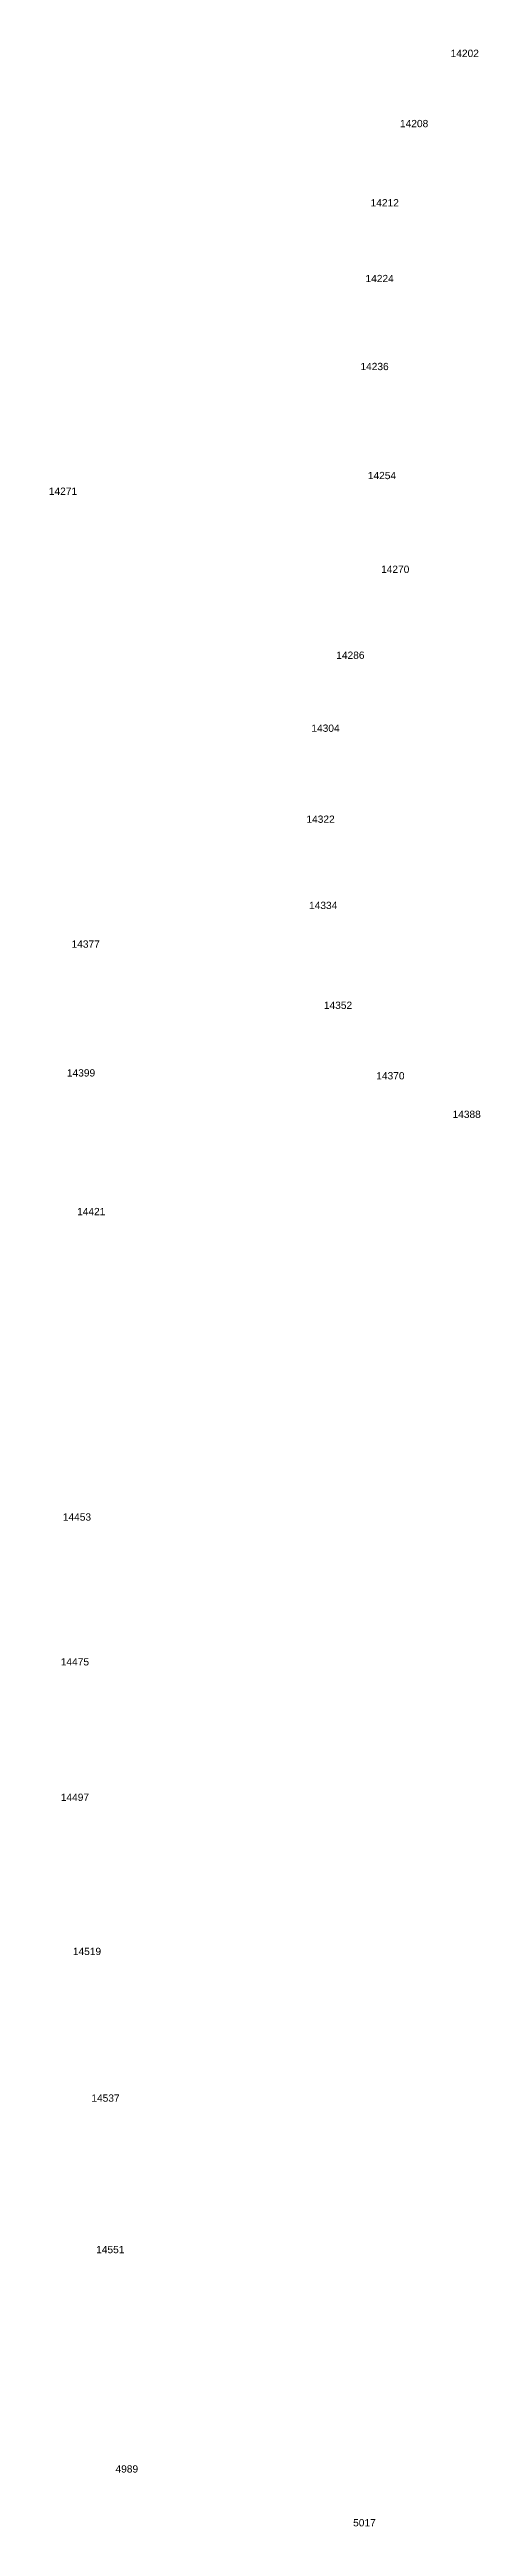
# Model space of a CAD drawing. Header units: feet. Extents: x 865220 to 2781189, y -2240498 to 970979.
# Drawn here: x 2775423 to 2775719, y 962264 to 963968 of the extents above; entities that cross this region are included whole.
import ezdxf

# ---------------------------------------------------------------- set-up
doc = ezdxf.new("R2010")
doc.units = ezdxf.units.FT
doc.header["$LTSCALE"] = 0.015
doc.header["$MEASUREMENT"] = 0
doc.layers.add('NOTES', color=7, linetype='Continuous')
doc.layers.add('Scott County Addresses', color=7, linetype='Continuous')
doc.styles.add('Dimensions 100', font='arial.ttf')

# ---------------------------------------------------------------- blocks, each defined once
blk = doc.blocks.new('ACMAP_ANN_TEMPLATE_Scott County Address')
at = {"layer": 'Scott County Addresses', "style": 'Dimensions 100'}
blk.add_attdef('ScottCountyAddress', (0, 0), '', height=50, dxfattribs=at)

msp = doc.modelspace()

# ---------------------------------------------------------------- hatches: boundary and pattern name
at = {"layer": 'NOTES', "lineweight": 5, "ltscale": 50}
h = msp.add_hatch(dxfattribs=at)
h.set_pattern_fill('ANSI31', color=1, scale=200)
h.set_pattern_definition([(45, (-77373.197, -38338.257), (-17.67766953, 17.67766953), [])])
edge = h.paths.add_edge_path()
edge.add_arc((-36684104.4, 974184.5), 39453460.3, 359.97783818, 359.97815546)
edge.add_line((2769353.1, 959142.5), (2769353.1, 959142.5))
edge.add_line((2769353.1, 959142.5), (2769353.2, 959362.5))
edge.add_line((2769353.2, 959362.5), (2770280.2, 959367.3))
edge.add_line((2770280.2, 959367.3), (2770301.1, 958927.5))
edge.add_line((2770301.1, 958927.5), (2770012.9, 958926))
edge.add_line((2770012.9, 958926), (2769897.9, 958925.4))
edge.add_line((2769897.9, 958925.4), (2769552.9, 958923.9))
edge.add_line((2769552.9, 958923.9), (2769353, 958924.1))

# ---------------------------------------------------------------- block references
at = {"layer": 'Scott County Addresses', "lineweight": 5, "xscale": 0.1, "yscale": 0.1, "zscale": 0.1}
for p, values in [((2775698.1, 963962.4), {'ScottCountyAddress': '14202'}), ((2775663.3, 963914.1), {'ScottCountyAddress': '14208'}), ((2775643.1, 963859.6), {'ScottCountyAddress': '14212'}), ((2775639.6, 963807.5), {'ScottCountyAddress': '14224'}), ((2775636.1, 963747), {'ScottCountyAddress': '14236'}), ((2775641.2, 963672), {'ScottCountyAddress': '14254'}), ((2775422, 963661.2), {'ScottCountyAddress': '14271'}), ((2775650.3, 963607.5), {'ScottCountyAddress': '14270'}), ((2775619.5, 963548.4), {'ScottCountyAddress': '14286'}), ((2775602.4, 963498.2), {'ScottCountyAddress': '14304'}), ((2775599, 963435.6), {'ScottCountyAddress': '14322'}), ((2775600.8, 963376.3), {'ScottCountyAddress': '14334'}), ((2775437.6, 963349.7), {'ScottCountyAddress': '14377'}), ((2775611, 963307.6), {'ScottCountyAddress': '14352'}), ((2775434.4, 963261.1), {'ScottCountyAddress': '14399'}), ((2775647, 963259.1), {'ScottCountyAddress': '14370'}), ((2775699.4, 963232.6), {'ScottCountyAddress': '14388'}), ((2775441.4, 963165.7), {'ScottCountyAddress': '14421'}), ((2775431.6, 962955.6), {'ScottCountyAddress': '14453'}), ((2775430.2, 962856), {'ScottCountyAddress': '14475'}), ((2775430.2, 962762.8), {'ScottCountyAddress': '14497'}), ((2775438.5, 962656.8), {'ScottCountyAddress': '14519'}), ((2775451.2, 962555.9), {'ScottCountyAddress': '14537'}), ((2775454.5, 962451.7), {'ScottCountyAddress': '14551'}), ((2775467.8, 962300.8), {'ScottCountyAddress': '4989'}), ((2775631.1, 962263.8), {'ScottCountyAddress': '5017'})]:
    msp.add_blockref('ACMAP_ANN_TEMPLATE_Scott County Address', p, dxfattribs=at).add_auto_attribs(values)

doc.saveas('drawing.dxf')
